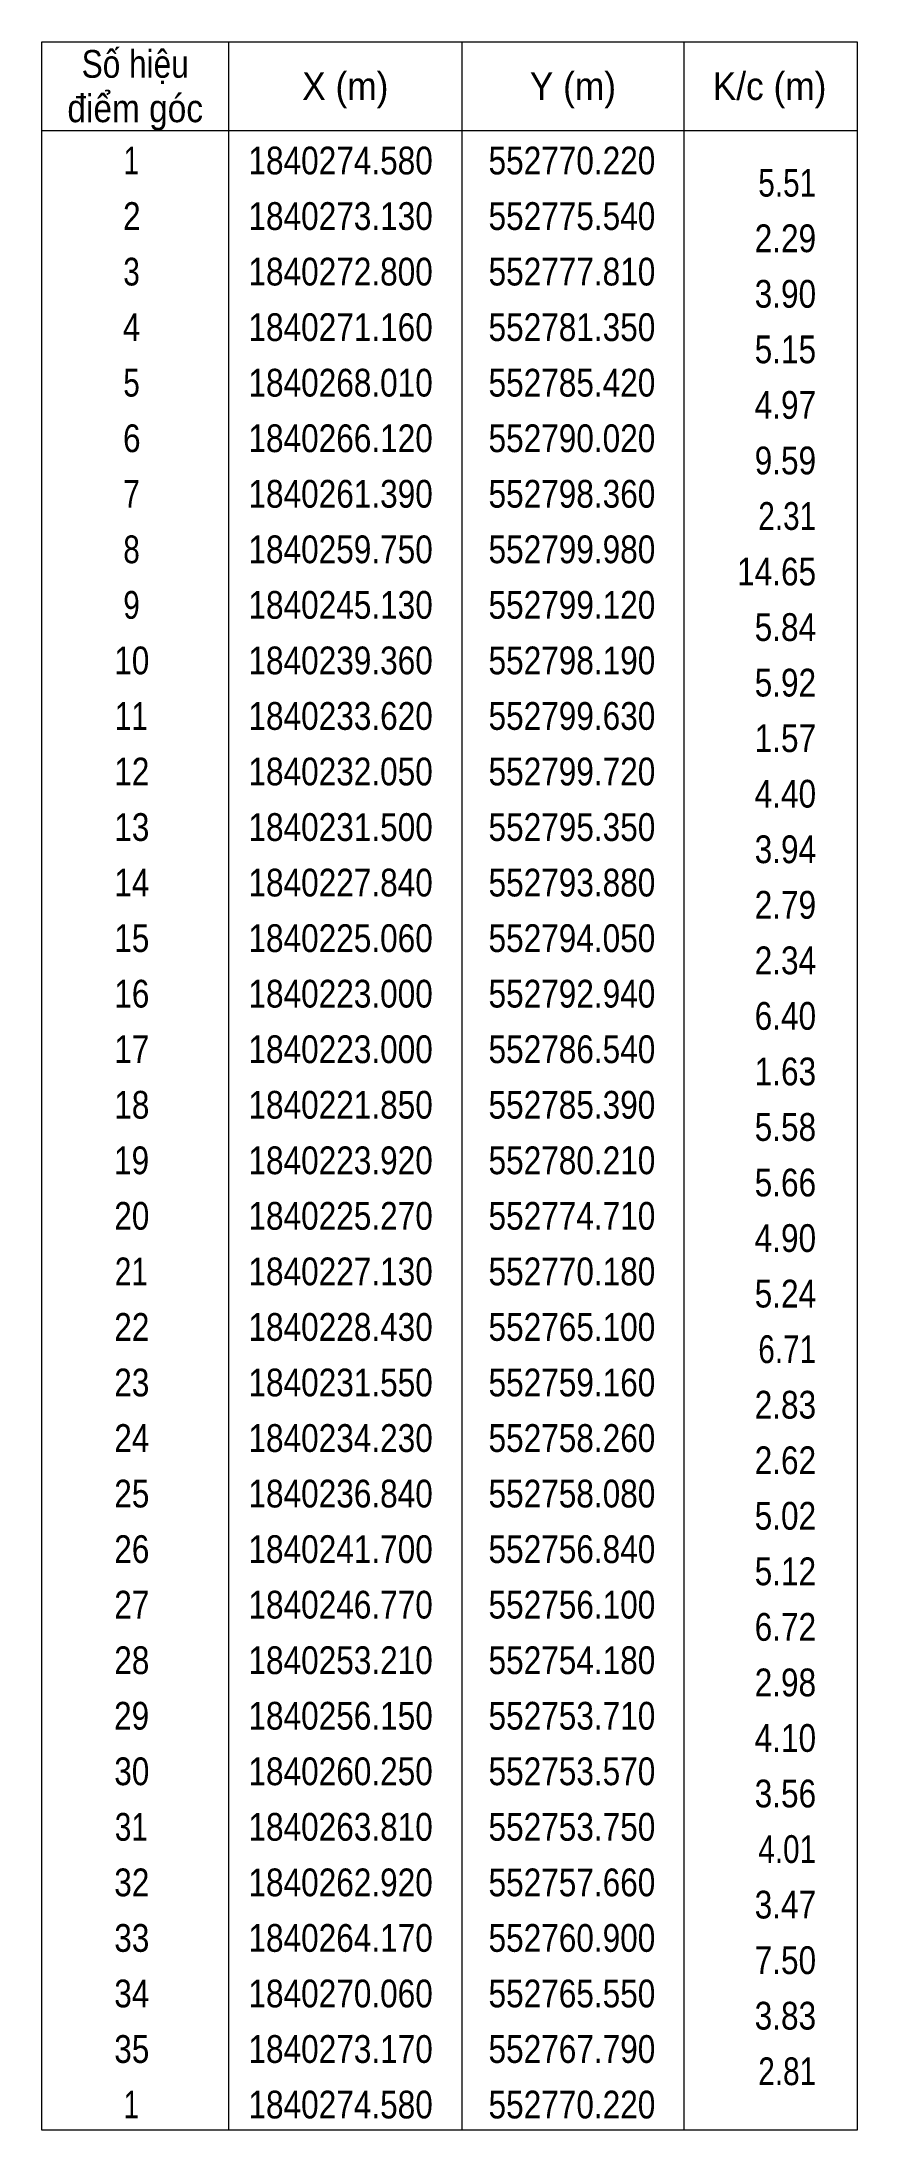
# Model space of a CAD drawing. Header units: metres. Extents: x 552359 to 552912, y 1839972 to 1840607.
# Drawn here: x 552875.4 to 552912.1, y 1840138 to 1840232 of the extents above; entities that cross this region are included whole.
import ezdxf
from ezdxf.enums import TextEntityAlignment as Align

# ---------------------------------------------------------------- set-up
doc = ezdxf.new("R2010")
doc.units = ezdxf.units.M
doc.header["$LTSCALE"] = 0.5
doc.layers.add('63', color=7, linetype='Continuous', lineweight=13)

msp = doc.modelspace()

# ---------------------------------------------------------------- texts
at = {"layer": '63'}
for s, width, p in [('Số hiệu', 0.85, (552879.565, 1840230.36)), ('X (m)', 0.95, (552889.02, 1840229.36)), ('Y (m)', 0.95, (552899.265, 1840229.36)), ('K/c (m)', 0.95, (552908.115, 1840229.36)), ('điểm góc', 0.9, (552879.565, 1840228.36)), (' 1', 0.75, (552879.215, 1840226.01)), ('1840274.580', 0.85, (552888.81, 1840226.01)), ('552770.220', 0.85, (552899.22, 1840226.01)), (' 2', 0.85, (552879.215, 1840223.51)), ('1840273.130', 0.85, (552888.81, 1840223.51)), ('552775.540', 0.85, (552899.22, 1840223.51)), (' 3', 0.8, (552879.215, 1840221.01)), ('1840272.800', 0.85, (552888.81, 1840221.01)), ('552777.810', 0.85, (552899.22, 1840221.01)), (' 4', 0.85, (552879.205, 1840218.51)), ('1840271.160', 0.85, (552888.81, 1840218.51)), ('552781.350', 0.85, (552899.22, 1840218.51)), (' 5', 0.8, (552879.215, 1840216.01)), ('1840268.010', 0.85, (552888.81, 1840216.01)), ('552785.420', 0.85, (552899.22, 1840216.01)), (' 6', 0.85, (552879.215, 1840213.51)), ('1840266.120', 0.85, (552888.81, 1840213.51)), ('552790.020', 0.85, (552899.22, 1840213.51)), (' 7', 0.8, (552879.215, 1840211.01)), ('1840261.390', 0.85, (552888.81, 1840211.01)), ('552798.360', 0.85, (552899.22, 1840211.01)), (' 8', 0.8, (552879.215, 1840208.51)), ('1840259.750', 0.85, (552888.81, 1840208.51)), ('552799.980', 0.85, (552899.22, 1840208.51)), (' 9', 0.8, (552879.215, 1840206.01)), ('1840245.130', 0.85, (552888.81, 1840206.01)), ('552799.120', 0.85, (552899.22, 1840206.01)), (' 10', 0.85, (552879.215, 1840203.51)), ('1840239.360', 0.85, (552888.81, 1840203.51)), ('552798.190', 0.85, (552899.22, 1840203.51)), (' 11', 0.8, (552879.205, 1840201.01)), ('1840233.620', 0.85, (552888.81, 1840201.01)), ('552799.630', 0.85, (552899.22, 1840201.01)), (' 12', 0.85, (552879.215, 1840198.51)), ('1840232.050', 0.85, (552888.81, 1840198.51)), ('552799.720', 0.85, (552899.22, 1840198.51)), (' 13', 0.85, (552879.215, 1840196.01)), ('1840231.500', 0.85, (552888.81, 1840196.01)), ('552795.350', 0.85, (552899.22, 1840196.01)), (' 14', 0.85, (552879.215, 1840193.51)), ('1840227.840', 0.85, (552888.81, 1840193.51)), ('552793.880', 0.85, (552899.22, 1840193.51)), (' 15', 0.85, (552879.215, 1840191.01)), ('1840225.060', 0.85, (552888.81, 1840191.01)), ('552794.050', 0.85, (552899.22, 1840191.01)), (' 16', 0.85, (552879.215, 1840188.51)), ('1840223.000', 0.85, (552888.81, 1840188.51)), ('552792.940', 0.85, (552899.22, 1840188.51)), (' 17', 0.85, (552879.215, 1840186.01)), ('1840223.000', 0.85, (552888.81, 1840186.01)), ('552786.540', 0.85, (552899.22, 1840186.01)), (' 18', 0.85, (552879.215, 1840183.51)), ('1840221.850', 0.85, (552888.81, 1840183.51)), ('552785.390', 0.85, (552899.22, 1840183.51)), (' 19', 0.85, (552879.205, 1840181.01)), ('1840223.920', 0.85, (552888.81, 1840181.01)), ('552780.210', 0.85, (552899.22, 1840181.01)), (' 20', 0.85, (552879.215, 1840178.51)), ('1840225.270', 0.85, (552888.81, 1840178.51)), ('552774.710', 0.85, (552899.22, 1840178.51)), (' 21', 0.8, (552879.205, 1840176.01)), ('1840227.130', 0.85, (552888.81, 1840176.01)), ('552770.180', 0.85, (552899.22, 1840176.01)), (' 22', 0.85, (552879.215, 1840173.51)), ('1840228.430', 0.85, (552888.81, 1840173.51)), ('552765.100', 0.85, (552899.22, 1840173.51)), (' 23', 0.85, (552879.215, 1840171.01)), ('1840231.550', 0.85, (552888.81, 1840171.01)), ('552759.160', 0.85, (552899.22, 1840171.01)), (' 24', 0.85, (552879.215, 1840168.51)), ('1840234.230', 0.85, (552888.81, 1840168.51)), ('552758.260', 0.85, (552899.22, 1840168.51)), (' 25', 0.85, (552879.215, 1840166.01)), ('1840236.840', 0.85, (552888.81, 1840166.01)), ('552758.080', 0.85, (552899.22, 1840166.01)), (' 26', 0.85, (552879.215, 1840163.51)), ('1840241.700', 0.85, (552888.81, 1840163.51)), ('552756.840', 0.85, (552899.22, 1840163.51)), (' 27', 0.85, (552879.215, 1840161.01)), ('1840246.770', 0.85, (552888.81, 1840161.01)), ('552756.100', 0.85, (552899.22, 1840161.01)), (' 28', 0.85, (552879.215, 1840158.51)), ('1840253.210', 0.85, (552888.81, 1840158.51)), ('552754.180', 0.85, (552899.22, 1840158.51)), (' 29', 0.85, (552879.205, 1840156.01)), ('1840256.150', 0.85, (552888.81, 1840156.01)), ('552753.710', 0.85, (552899.22, 1840156.01)), (' 30', 0.85, (552879.215, 1840153.51)), ('1840260.250', 0.85, (552888.81, 1840153.51)), ('552753.570', 0.85, (552899.22, 1840153.51)), (' 31', 0.8, (552879.205, 1840151.01)), ('1840263.810', 0.85, (552888.81, 1840151.01)), ('552753.750', 0.85, (552899.22, 1840151.01)), (' 32', 0.85, (552879.215, 1840148.51)), ('1840262.920', 0.85, (552888.81, 1840148.51)), ('552757.660', 0.85, (552899.22, 1840148.51)), (' 33', 0.85, (552879.215, 1840146.01)), ('1840264.170', 0.85, (552888.81, 1840146.01)), ('552760.900', 0.85, (552899.22, 1840146.01)), (' 34', 0.85, (552879.215, 1840143.51)), ('1840270.060', 0.85, (552888.81, 1840143.51)), ('552765.550', 0.85, (552899.22, 1840143.51)), (' 35', 0.85, (552879.215, 1840141.01)), ('1840273.170', 0.85, (552888.81, 1840141.01)), ('552767.790', 0.85, (552899.22, 1840141.01)), (' 1', 0.75, (552879.215, 1840138.51)), ('1840274.580', 0.85, (552888.81, 1840138.51)), ('552770.220', 0.85, (552899.22, 1840138.51))]:
    msp.add_text(s, height=1.25, dxfattribs=dict(at, width=width)).set_placement(p, align=Align.CENTER)
for s, width, p in [('5.51', 0.8, (552910.21, 1840225.01)), ('2.29', 0.85, (552910.21, 1840222.51)), ('3.90', 0.85, (552910.21, 1840220.01)), ('5.15', 0.85, (552910.21, 1840217.51)), ('4.97', 0.85, (552910.21, 1840215.01)), ('9.59', 0.85, (552910.21, 1840212.51)), ('2.31', 0.8, (552910.21, 1840210.01)), ('14.65', 0.85, (552910.21, 1840207.51)), ('5.84', 0.85, (552910.21, 1840205.01)), ('5.92', 0.85, (552910.21, 1840202.51)), ('1.57', 0.85, (552910.21, 1840200.01)), ('4.40', 0.85, (552910.21, 1840197.51)), ('3.94', 0.85, (552910.21, 1840195.01)), ('2.79', 0.85, (552910.21, 1840192.51)), ('2.34', 0.85, (552910.21, 1840190.01)), ('6.40', 0.85, (552910.21, 1840187.51)), ('1.63', 0.85, (552910.21, 1840185.01)), ('5.58', 0.85, (552910.21, 1840182.51)), ('5.66', 0.85, (552910.21, 1840180.01)), ('4.90', 0.85, (552910.21, 1840177.51)), ('5.24', 0.85, (552910.21, 1840175.01)), ('6.71', 0.8, (552910.21, 1840172.51)), ('2.83', 0.85, (552910.21, 1840170.01)), ('2.62', 0.85, (552910.21, 1840167.51)), ('5.02', 0.85, (552910.21, 1840165.01)), ('5.12', 0.85, (552910.21, 1840162.51)), ('6.72', 0.85, (552910.21, 1840160.01)), ('2.98', 0.85, (552910.21, 1840157.51)), ('4.10', 0.85, (552910.21, 1840155.01)), ('3.56', 0.85, (552910.21, 1840152.51)), ('4.01', 0.8, (552910.21, 1840150.01)), ('3.47', 0.85, (552910.21, 1840147.51)), ('7.50', 0.85, (552910.21, 1840145.01)), ('3.83', 0.85, (552910.21, 1840142.51)), ('2.81', 0.8, (552910.21, 1840140.01))]:
    msp.add_text(s, height=1.25, dxfattribs=dict(at, width=width)).set_placement(p, align=Align.RIGHT)

# ---------------------------------------------------------------- linework, layer by layer
at = {"layer": '63'}
for p, q in [((552883.76, 1840231.98), (552883.76, 1840137.98)), ((552894.26, 1840231.98), (552894.26, 1840137.98)), ((552904.26, 1840231.98), (552904.26, 1840137.98)), ((552875.36, 1840227.98), (552912.06, 1840227.98))]:
    msp.add_line(p, q, dxfattribs=at)
msp.add_lwpolyline([(552875.36, 1840231.98), (552912.06, 1840231.98), (552912.06, 1840137.98), (552875.36, 1840137.98)], close=True, dxfattribs=at)

msp.set_redraw_order([(e.dxf.handle, doc.entitydb.next_handle()) for e in msp.query("TEXT MTEXT ATTDEF DIMENSION ARC_DIMENSION")])  # texts and dimensions are drawn at this point

doc.saveas('drawing.dxf')
